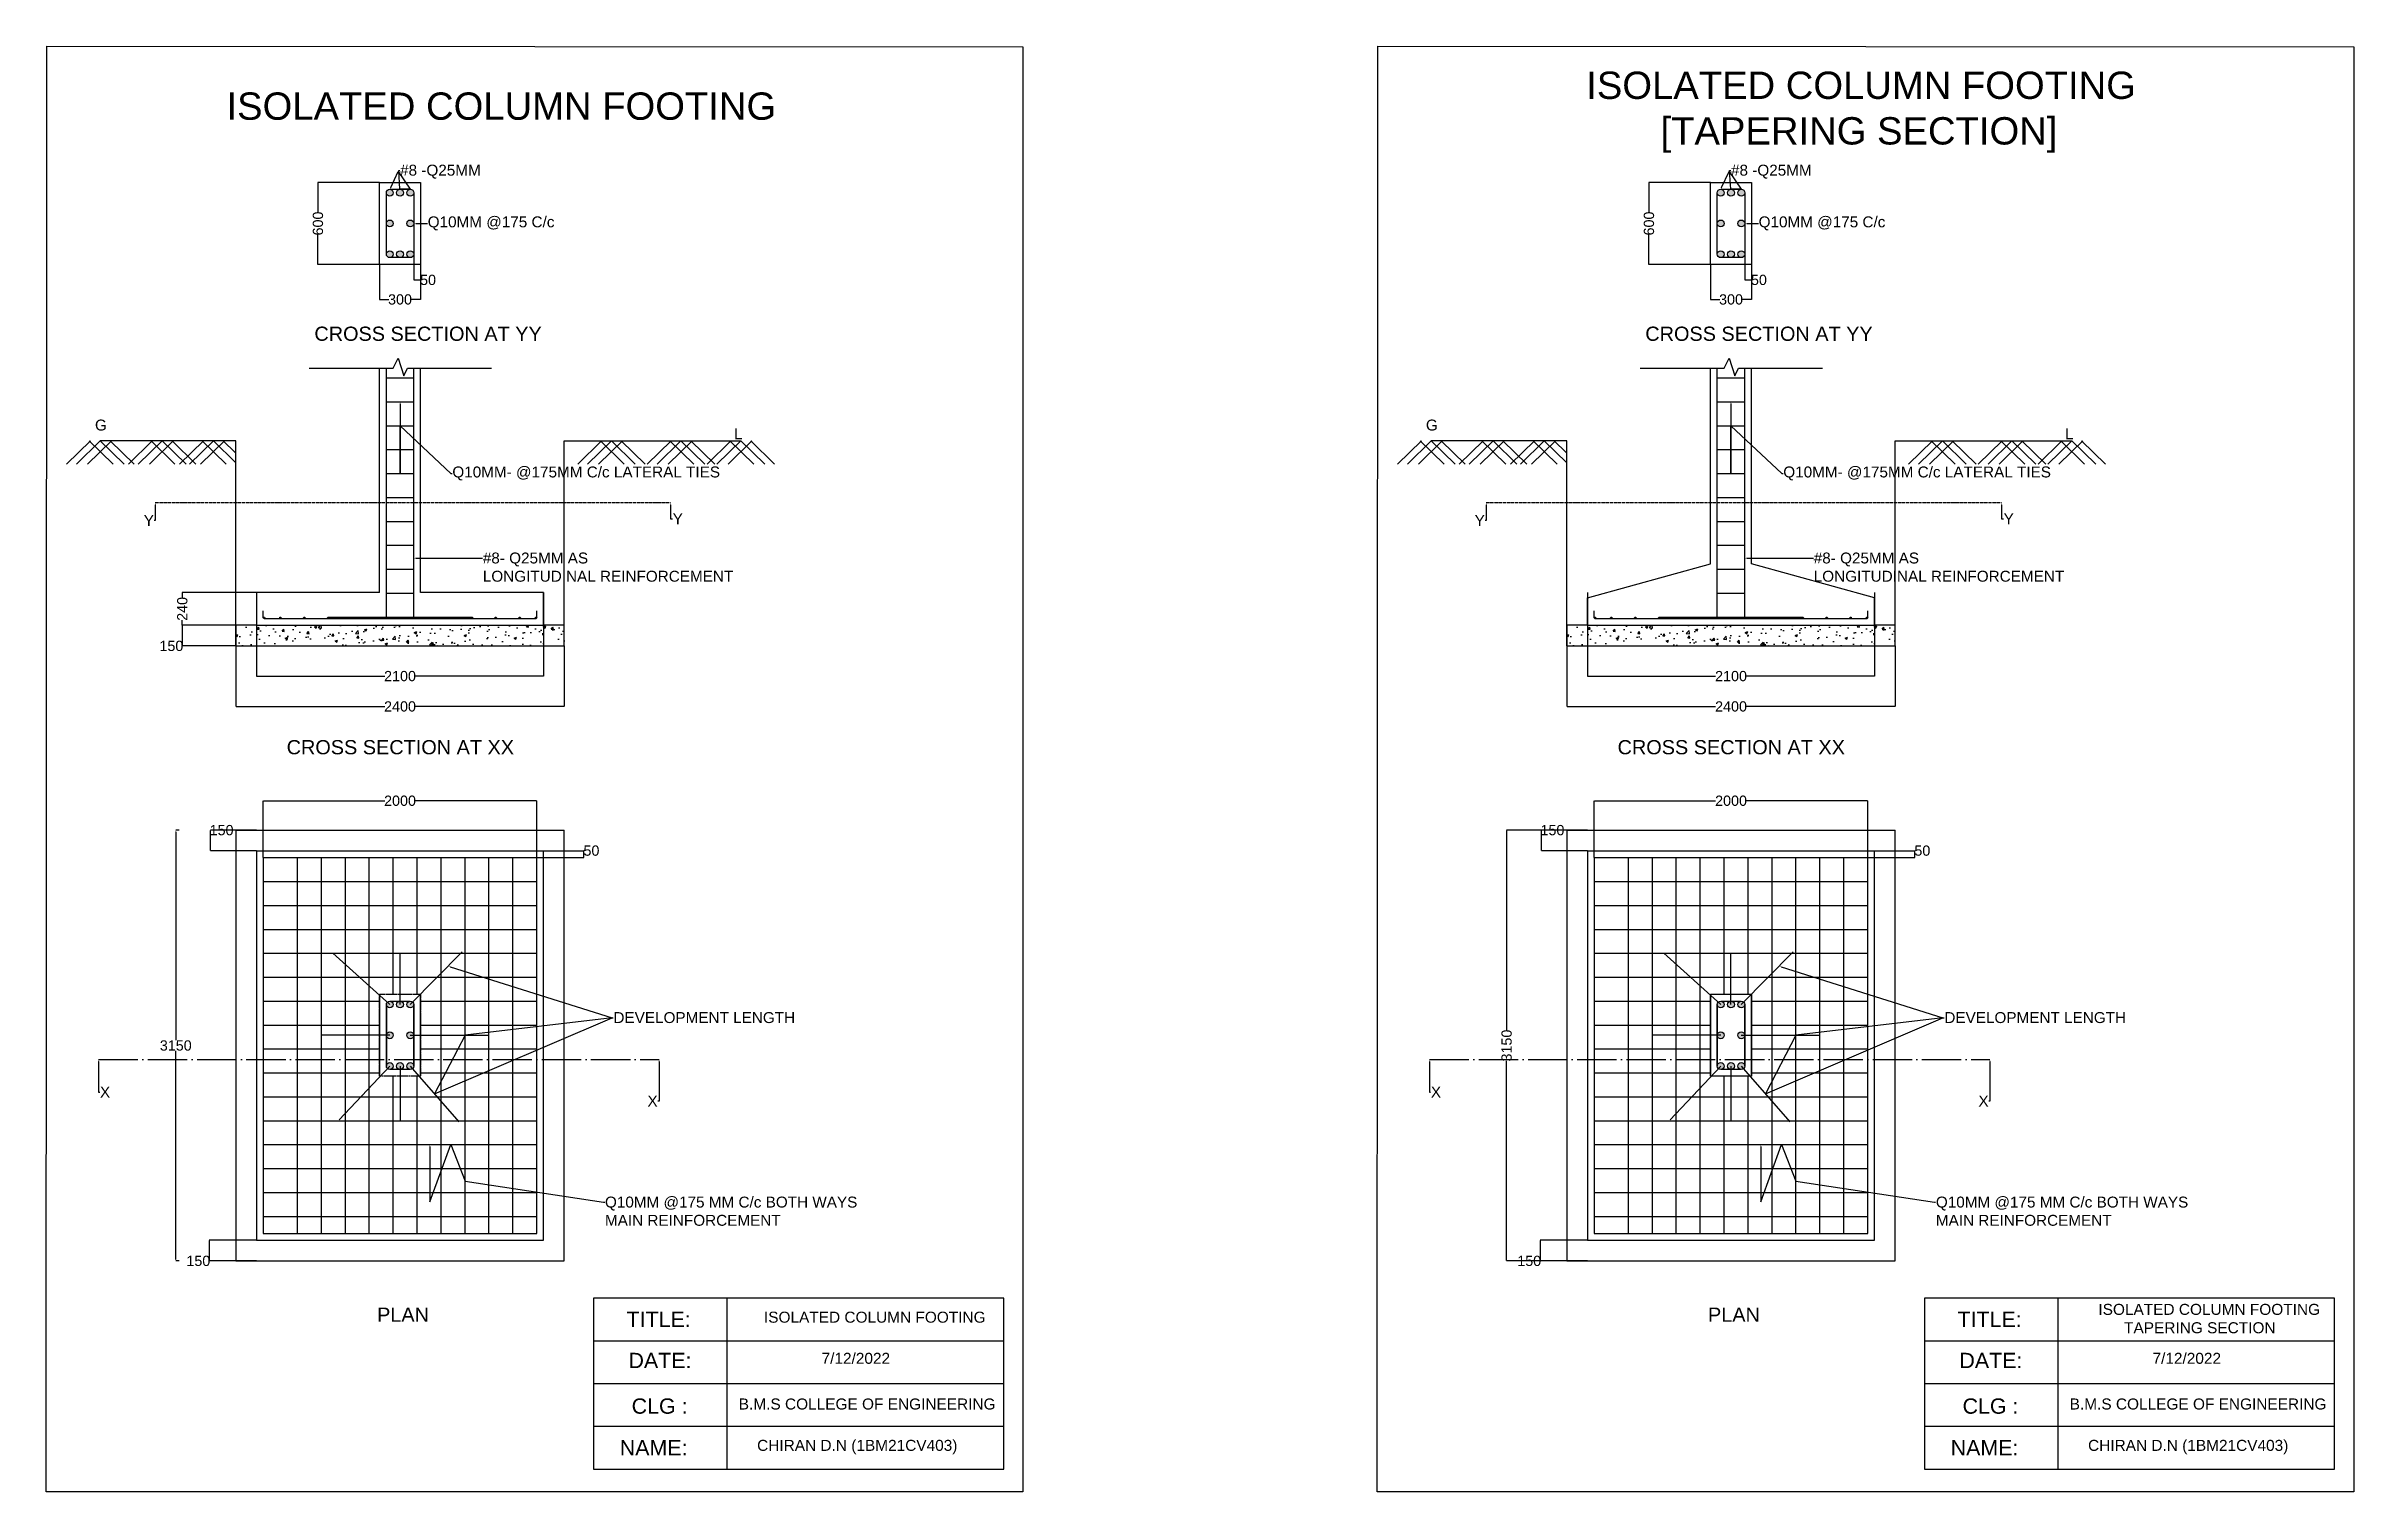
# Model space of a CAD drawing. Header units: inches. Extents: x 448145 to 618619, y -64863 to 148507.
# Drawn here: x 485329 to 502206, y 113106 to 123685 of the extents above; entities that cross this region are included whole.
import ezdxf
from ezdxf import colors
from ezdxf.entities.mleader import LeaderData, LeaderLine
from ezdxf.math import Vec2, Vec3

# ---------------------------------------------------------------- set-up
doc = ezdxf.new("R2010")
doc.units = ezdxf.units.IN
doc.header["$MEASUREMENT"] = 0
doc.linetypes.add('ACAD_ISO02W100', pattern=[15, 12, -3])
doc.linetypes.add('ACAD_ISO04W100', pattern=[30, 24, -3, 0, -3])
doc.styles.add('Annotative', font='Arial.ttf', dxfattribs={"height": 75})
doc.styles.get("Standard").update_dxf_attribs({"font": 'Arial.ttf', "height": 75})
doc.dimstyles.new('Annotative', dxfattribs={"dimscale": 0, "dimtxt": 75, "dimasz": 10, "dimexe": 0.18, "dimexo": 0.0625, "dimgap": 0.09, "dimtad": 0, "dimtih": 1, "dimtoh": 1, "dimdec": 0, "dimzin": 0, "dimdsep": 46, "dimtxsty": 'Annotative', "dimcen": 0.09, "dimadec": 0, "dimazin": 0, "dimtfac": 1, "dimtdec": 0, "dimtofl": 0, "dimtmove": 0, "dimatfit": 3, "dimfxl": 0, "dimtolj": 1, "dimtzin": 0, "dimarcsym": 0})
doc.dimstyles.get("Standard").update_dxf_attribs({"dimtxt": 25, "dimasz": 1, "dimexe": 0.18, "dimexo": 0.0625, "dimgap": 0, "dimtad": 0, "dimtoh": 1, "dimdec": 0, "dimzin": 0, "dimdsep": 46, "dimtxsty": 'Standard', "dimcen": 0.09, "dimadec": 0, "dimazin": 0, "dimtfac": 1, "dimtdec": 0, "dimtofl": 0, "dimtmove": 0, "dimatfit": 3, "dimfxl": 0, "dimtolj": 1, "dimtzin": 0, "dimarcsym": 0})
pattern_1 = [(50, (496234.55, 112684.26), (182.1847, -15.939), [19.05, -209.55]), (355, (496234.55, 112684.26), (-35.2434, 191.057), [15.24, -167.6406]), (100.4514, (496249.73, 112682.93), (146.9412, 175.1178), [16.19, -178.0902]), (46.1842, (496234.55, 112735.06), (271.079, -42.042), [28.575, -314.325]), (96.6356, (496257.14, 112731.56), (237.404, 247.426), [24.285, -267.136]), (351.184, (496234.55, 112735.06), (237.404, 247.426), [22.86, -251.46]), (21, (496259.95, 112722.36), (151.6144, -102.2652), [19.05, -209.55]), (326, (496259.95, 112722.36), (61.802, 184.188), [15.24, -167.64]), (71.4514, (496272.58, 112713.84), (213.4164, 81.9228), [16.19, -178.09]), (37.5, (496234.55, 112684.26), (3.0886, 84.55504), [0, -165.608, 0, -170.18, 0, -168.275]), (7.5, (496234.55, 112684.26), (66.8197, 100.1806), [0, -97.028, 0, -161.798, 0, -64.135]), (327.5, (496177.905, 112684.26), (135.5906, -5.72874), [0, -63.5, 0, -198.12, 0, -262.89]), (317.5, (496152.5, 112684.26), (148.1292, 25.4265), [0, -82.55, 0, -131.572, 0, -186.69])]

msp = doc.modelspace()

# ---------------------------------------------------------------- texts
at = {"ltscale": 12, "attachment_point": 1}
for s, width, gutter_width, insert, char_height in [('   ISOLATED COLUMN FOOTING      \\P          [TAPERING SECTION]', 6539.92222, 400, (496359.129, 123498.524), 200), ('ISOLATED COLUMN FOOTING', 4390.02696, 400, (486647.941, 123346.068), 200), ('CROSS SECTION AT YY', 2495.94085, 520, (487290.736, 121632.462), 104), ('CROSS SECTION AT YY', 2495.94085, 520, (497024.071, 121632.462), 104), ('G', 228.60707, 400, (485686.169, 120952.26), 80), ('L', 228.60707, 400, (490360.267, 120887.774), 80), ('G', 228.60707, 400, (495419.504, 120952.26), 80), ('L', 228.60707, 400, (500093.602, 120887.774), 80), ('CROSS SECTION AT XX', 2495.94085, 520, (487087.912, 118607.117), 104), ('CROSS SECTION AT XX', 2495.94085, 520, (496821.247, 118607.117), 104), ('PLAN ', 2495.94085, 520, (487749.189, 114454.605), 104), ('TITLE:', 897.78772, 560, (489573.94, 114424.689), 112), ('ISOLATED COLUMN FOOTING', 1881.16598, 403.2, (490578.563, 114424.689), 80.64), ('PLAN ', 2495.94085, 520, (497482.523, 114454.605), 104), ('TITLE:', 897.78772, 560, (499307.274, 114424.689), 112), ('ISOLATED COLUMN FOOTING\\P      TAPERING SECTION', 1881.16598, 403.2, (500337.606, 114481.857), 80.64), ('DATE:', 897.78772, 560, (489587.751, 114123.715), 112), ('7/12/2022', 1881.16598, 403.2, (490999.942, 114123.715), 80.64), ('DATE:', 897.78772, 560, (499321.086, 114123.715), 112), ('7/12/2022', 1881.16598, 403.2, (500733.277, 114123.715), 80.64), ('   CLG :', 897.78772, 560, (489480.521, 113790.008), 112), ('B.M.S COLLEGE OF ENGINEERING', 1881.16598, 403.2, (490394.431, 113789.439), 80.64), ('   CLG :', 897.78772, 560, (499213.856, 113790.008), 112), ('B.M.S COLLEGE OF ENGINEERING', 1881.16598, 403.2, (500127.765, 113789.439), 80.64), (' NAME:', 897.78772, 560, (489480.521, 113485.213), 112), ('CHIRAN D.N (1BM21CV403)', 1881.16598, 403.2, (490528.659, 113486.775), 80.64), (' NAME:', 897.78772, 560, (499213.856, 113485.213), 112), ('CHIRAN D.N (1BM21CV403)', 1881.16598, 403.2, (500261.993, 113486.775), 80.64)]:
    msp.add_mtext_dynamic_manual_height_columns(s, width=width, gutter_width=gutter_width, heights=[0], dxfattribs=dict(at, insert=insert, char_height=char_height))

# ---------------------------------------------------------------- blocks, each defined once
blk = doc.blocks.new('*D289')
at = {"color": 0, "lineweight": -2}
for p, q in [((487767, 122687), (487317, 122687)), ((487317, 122686), (487317, 122470)), ((487317, 122088), (487317, 122304)), ((487767, 122087), (487317, 122087))]:
    blk.add_line(p, q, dxfattribs=at)
at = {"color": 0}
for points in [[(487317, 122686), (487317, 122686), (487317, 122687)], [(487317, 122088), (487317, 122088), (487317, 122087)]]:
    blk.add_solid(points, dxfattribs=at)
at = {"layer": 'Defpoints', "color": 0}
for p in [(487767, 122687), (487317, 122087), (487767, 122087)]:
    blk.add_point(p, dxfattribs=at)
at = {"color": 0, "insert": (487317, 122387), "char_height": 75, "attachment_point": 5, "rotation": 90}
blk.add_mtext('\\A1;600', dxfattribs=at)
blk = doc.blocks.new('*D290')
at = {"color": 0, "lineweight": -2}
for p, q in [((487767, 122087), (487767, 121831)), ((488067, 122087), (488067, 121831)), ((487768, 121831), (487835, 121831)), ((488066, 121831), (488000, 121831))]:
    blk.add_line(p, q, dxfattribs=at)
at = {"color": 0}
for points in [[(487768, 121831), (487768, 121831), (487767, 121831)], [(488066, 121831), (488066, 121831), (488067, 121831)]]:
    blk.add_solid(points, dxfattribs=at)
at = {"layer": 'Defpoints', "color": 0}
for p in [(487767, 122087), (488067, 122087), (488067, 121831)]:
    blk.add_point(p, dxfattribs=at)
at = {"color": 0, "insert": (487917, 121831), "char_height": 75, "attachment_point": 5}
blk.add_mtext('\\A1;300', dxfattribs=at)
blk = doc.blocks.new('*D291')
at = {"color": 0, "lineweight": -2}
for p, q in [((488017, 122387), (488017, 121974)), ((488067, 122387), (488067, 121974)), ((488018, 121974), (488066, 121974)), ((488067, 121974), (488068, 121974))]:
    blk.add_line(p, q, dxfattribs=at)
at = {"color": 0}
for points in [[(488018, 121974), (488018, 121974), (488017, 121974)], [(488066, 121974), (488066, 121974), (488067, 121974)]]:
    blk.add_solid(points, dxfattribs=at)
at = {"layer": 'Defpoints', "color": 0}
for p in [(488017, 122387), (488067, 122387), (488067, 121974)]:
    blk.add_point(p, dxfattribs=at)
at = {"color": 0, "insert": (488122, 121974), "char_height": 75, "attachment_point": 5}
blk.add_mtext('\\A1;50', dxfattribs=at)
blk = doc.blocks.new('*D292')
at = {"color": 0, "lineweight": -2}
for p, q in [((486867, 119687), (486325, 119687)), ((486325, 119686), (486325, 119651)), ((486325, 119448), (486325, 119484)), ((486867, 119447), (486325, 119447))]:
    blk.add_line(p, q, dxfattribs=at)
at = {"color": 0}
for points in [[(486325, 119686), (486325, 119686), (486325, 119687)], [(486325, 119448), (486325, 119448), (486325, 119447)]]:
    blk.add_solid(points, dxfattribs=at)
at = {"layer": 'Defpoints', "color": 0}
for p in [(486325, 119687), (486867, 119687), (486867, 119447)]:
    blk.add_point(p, dxfattribs=at)
at = {"color": 0, "insert": (486325, 119567), "char_height": 75, "attachment_point": 5, "rotation": 90}
blk.add_mtext('\\A1;240', dxfattribs=at)
blk = doc.blocks.new('*D293')
at = {"color": 0, "lineweight": -2}
for p, q in [((486717, 119447), (486325, 119447)), ((486325, 119446), (486325, 119298)), ((486325, 119296), (486324, 119296)), ((486717, 119297), (486325, 119297)), ((486325, 119297), (486325, 119296))]:
    blk.add_line(p, q, dxfattribs=at)
at = {"color": 0}
for points in [[(486325, 119446), (486325, 119446), (486325, 119447)], [(486325, 119298), (486325, 119298), (486325, 119297)]]:
    blk.add_solid(points, dxfattribs=at)
at = {"layer": 'Defpoints', "color": 0}
for p in [(486717, 119447), (486325, 119297), (486717, 119297)]:
    blk.add_point(p, dxfattribs=at)
at = {"color": 0, "insert": (486245, 119296), "char_height": 75, "attachment_point": 5}
blk.add_mtext('\\A1;150', dxfattribs=at)
blk = doc.blocks.new('*D294')
at = {"color": 0, "lineweight": -2}
for p, q in [((486867, 119687), (486867, 119074)), ((488967, 119687), (488967, 119074)), ((486868, 119075), (487805, 119075)), ((488966, 119075), (488030, 119075))]:
    blk.add_line(p, q, dxfattribs=at)
at = {"color": 0}
for points in [[(486868, 119075), (486868, 119074), (486867, 119075)], [(488966, 119075), (488966, 119074), (488967, 119075)]]:
    blk.add_solid(points, dxfattribs=at)
at = {"layer": 'Defpoints', "color": 0}
for p in [(486867, 119687), (488967, 119687), (488967, 119075)]:
    blk.add_point(p, dxfattribs=at)
at = {"color": 0, "insert": (487917, 119075), "char_height": 75, "attachment_point": 5}
blk.add_mtext('\\A1;2100', dxfattribs=at)
blk = doc.blocks.new('*D295')
at = {"color": 0, "lineweight": -2}
for p, q in [((486717, 119297), (486717, 118853)), ((489117, 119297), (489117, 118853)), ((486718, 118853), (487805, 118853)), ((489116, 118853), (488030, 118853))]:
    blk.add_line(p, q, dxfattribs=at)
at = {"color": 0}
for points in [[(486718, 118854), (486718, 118853), (486717, 118853)], [(489116, 118854), (489116, 118853), (489117, 118853)]]:
    blk.add_solid(points, dxfattribs=at)
at = {"layer": 'Defpoints', "color": 0}
for p in [(486717, 119297), (489117, 119297), (489117, 118853)]:
    blk.add_point(p, dxfattribs=at)
at = {"color": 0, "insert": (487917, 118853), "char_height": 75, "attachment_point": 5}
blk.add_mtext('\\A1;2400', dxfattribs=at)
blk = doc.blocks.new('*D301')
at = {"color": 0, "lineweight": -2, "ltscale": 12}
for p, q in [((486302, 117947), (486277, 117947)), ((486277, 117937), (486277, 116411)), ((486277, 114807), (486277, 116334)), ((486302, 114797), (486277, 114797))]:
    blk.add_line(p, q, dxfattribs=at)
at = {"color": 0, "ltscale": 12}
for points in [[(486275, 117937), (486279, 117937), (486277, 117947)], [(486275, 114807), (486279, 114807), (486277, 114797)]]:
    blk.add_solid(points, dxfattribs=at)
at = {"layer": 'Defpoints', "color": 0, "ltscale": 12}
for p in [(486717, 117947), (486277, 114797), (486717, 114797)]:
    blk.add_point(p, dxfattribs=at)
at = {"color": 0, "ltscale": 12, "insert": (486277, 116372), "char_height": 75, "attachment_point": 5, "style": 'Annotative'}
blk.add_mtext('\\A1;3150', dxfattribs=at)
blk = doc.blocks.new('*D302')
at = {"color": 0, "lineweight": -2, "ltscale": 12}
for p, q in [((486531, 117947), (486531, 117948)), ((486531, 117948), (486532, 117948)), ((486867, 117947), (486531, 117947)), ((486531, 117798), (486531, 117946)), ((486867, 117797), (486531, 117797))]:
    blk.add_line(p, q, dxfattribs=at)
at = {"color": 0, "ltscale": 12}
for points in [[(486531, 117946), (486532, 117946), (486531, 117947)], [(486531, 117798), (486532, 117798), (486531, 117797)]]:
    blk.add_solid(points, dxfattribs=at)
at = {"layer": 'Defpoints', "color": 0, "ltscale": 12}
for p in [(486531, 117947), (486867, 117947), (486867, 117797)]:
    blk.add_point(p, dxfattribs=at)
at = {"color": 0, "ltscale": 12, "insert": (486612, 117948), "char_height": 75, "attachment_point": 5}
blk.add_mtext('\\A1;150', dxfattribs=at)
blk = doc.blocks.new('*D303')
at = {"color": 0, "lineweight": -2, "ltscale": 12}
for p, q in [((486867, 114947), (486522, 114947)), ((486522, 114946), (486522, 114798)), ((486522, 114796), (486521, 114796)), ((486867, 114797), (486522, 114797)), ((486522, 114797), (486522, 114796))]:
    blk.add_line(p, q, dxfattribs=at)
at = {"color": 0, "ltscale": 12}
for points in [[(486522, 114946), (486522, 114946), (486522, 114947)], [(486522, 114798), (486522, 114798), (486522, 114797)]]:
    blk.add_solid(points, dxfattribs=at)
at = {"layer": 'Defpoints', "color": 0, "ltscale": 12}
for p in [(486867, 114947), (486522, 114797), (486867, 114797)]:
    blk.add_point(p, dxfattribs=at)
at = {"color": 0, "ltscale": 12, "insert": (486442, 114796), "char_height": 75, "attachment_point": 5}
blk.add_mtext('\\A1;150', dxfattribs=at)
blk = doc.blocks.new('*D304')
at = {"color": 0, "lineweight": -2, "ltscale": 12}
for p, q in [((486917, 117747), (486917, 118163)), ((486918, 118163), (487805, 118163)), ((488916, 118163), (488030, 118163)), ((488917, 117747), (488917, 118163))]:
    blk.add_line(p, q, dxfattribs=at)
at = {"color": 0, "ltscale": 12}
for points in [[(486918, 118163), (486918, 118163), (486917, 118163)], [(488916, 118163), (488916, 118163), (488917, 118163)]]:
    blk.add_solid(points, dxfattribs=at)
at = {"layer": 'Defpoints', "color": 0, "ltscale": 12}
for p in [(488917, 118163), (486917, 117747), (488917, 117747)]:
    blk.add_point(p, dxfattribs=at)
at = {"color": 0, "ltscale": 12, "insert": (487917, 118163), "char_height": 75, "attachment_point": 5}
blk.add_mtext('\\A1;2000', dxfattribs=at)
blk = doc.blocks.new('*D305')
at = {"color": 0, "lineweight": -2, "ltscale": 12}
for p, q in [((488917, 117797), (489262, 117797)), ((488917, 117747), (489262, 117747)), ((489262, 117797), (489262, 117798)), ((489262, 117798), (489263, 117798)), ((489262, 117748), (489262, 117796))]:
    blk.add_line(p, q, dxfattribs=at)
at = {"color": 0, "ltscale": 12}
for points in [[(489262, 117796), (489262, 117796), (489262, 117797)], [(489262, 117748), (489262, 117748), (489262, 117747)]]:
    blk.add_solid(points, dxfattribs=at)
at = {"layer": 'Defpoints', "color": 0, "ltscale": 12}
for p in [(488917, 117797), (488917, 117747), (489262, 117797)]:
    blk.add_point(p, dxfattribs=at)
at = {"color": 0, "ltscale": 12, "insert": (489317, 117798), "char_height": 75, "attachment_point": 5}
blk.add_mtext('\\A1;50', dxfattribs=at)
blk = doc.blocks.new('*D306')
at = {"color": 0, "lineweight": -2}
for p, q in [((497501, 122687), (497050, 122687)), ((497051, 122686), (497051, 122470)), ((497051, 122088), (497051, 122304)), ((497501, 122087), (497050, 122087))]:
    blk.add_line(p, q, dxfattribs=at)
at = {"color": 0}
for points in [[(497050, 122686), (497051, 122686), (497051, 122687)], [(497050, 122088), (497051, 122088), (497051, 122087)]]:
    blk.add_solid(points, dxfattribs=at)
at = {"layer": 'Defpoints', "color": 0}
for p in [(497501, 122687), (497051, 122087), (497501, 122087)]:
    blk.add_point(p, dxfattribs=at)
at = {"color": 0, "insert": (497051, 122387), "char_height": 75, "attachment_point": 5, "rotation": 90}
blk.add_mtext('\\A1;600', dxfattribs=at)
blk = doc.blocks.new('*D307')
at = {"color": 0, "lineweight": -2}
for p, q in [((497501, 122087), (497501, 121831)), ((497801, 122087), (497801, 121831)), ((497502, 121831), (497568, 121831)), ((497800, 121831), (497733, 121831))]:
    blk.add_line(p, q, dxfattribs=at)
at = {"color": 0}
for points in [[(497502, 121831), (497502, 121831), (497501, 121831)], [(497800, 121831), (497800, 121831), (497801, 121831)]]:
    blk.add_solid(points, dxfattribs=at)
at = {"layer": 'Defpoints', "color": 0}
for p in [(497501, 122087), (497801, 122087), (497801, 121831)]:
    blk.add_point(p, dxfattribs=at)
at = {"color": 0, "insert": (497651, 121831), "char_height": 75, "attachment_point": 5}
blk.add_mtext('\\A1;300', dxfattribs=at)
blk = doc.blocks.new('*D308')
at = {"color": 0, "lineweight": -2}
for p, q in [((497751, 122387), (497751, 121974)), ((497801, 122387), (497801, 121974)), ((497752, 121974), (497800, 121974)), ((497801, 121974), (497802, 121974))]:
    blk.add_line(p, q, dxfattribs=at)
at = {"color": 0}
for points in [[(497752, 121974), (497752, 121974), (497751, 121974)], [(497800, 121974), (497800, 121974), (497801, 121974)]]:
    blk.add_solid(points, dxfattribs=at)
at = {"layer": 'Defpoints', "color": 0}
for p in [(497751, 122387), (497801, 122387), (497801, 121974)]:
    blk.add_point(p, dxfattribs=at)
at = {"color": 0, "insert": (497855, 121974), "char_height": 75, "attachment_point": 5}
blk.add_mtext('\\A1;50', dxfattribs=at)
blk = doc.blocks.new('*D277')
at = {"color": 0, "lineweight": -2}
for p, q in [((496601, 119687), (496601, 119074)), ((498701, 119687), (498701, 119074)), ((496602, 119075), (497538, 119075)), ((498700, 119075), (497763, 119075))]:
    blk.add_line(p, q, dxfattribs=at)
at = {"color": 0}
for points in [[(496602, 119075), (496602, 119074), (496601, 119075)], [(498700, 119075), (498700, 119074), (498701, 119075)]]:
    blk.add_solid(points, dxfattribs=at)
at = {"layer": 'Defpoints', "color": 0}
for p in [(496601, 119687), (498701, 119687), (498701, 119075)]:
    blk.add_point(p, dxfattribs=at)
at = {"color": 0, "insert": (497651, 119075), "char_height": 75, "attachment_point": 5}
blk.add_mtext('\\A1;2100', dxfattribs=at)
blk = doc.blocks.new('*D309')
at = {"color": 0, "lineweight": -2}
for p, q in [((496451, 119297), (496451, 118853)), ((498851, 119297), (498851, 118853)), ((496452, 118853), (497538, 118853)), ((498850, 118853), (497763, 118853))]:
    blk.add_line(p, q, dxfattribs=at)
at = {"color": 0}
for points in [[(496452, 118854), (496452, 118853), (496451, 118853)], [(498850, 118854), (498850, 118853), (498851, 118853)]]:
    blk.add_solid(points, dxfattribs=at)
at = {"layer": 'Defpoints', "color": 0}
for p in [(496451, 119297), (498851, 119297), (498851, 118853)]:
    blk.add_point(p, dxfattribs=at)
at = {"color": 0, "insert": (497651, 118853), "char_height": 75, "attachment_point": 5}
blk.add_mtext('\\A1;2400', dxfattribs=at)
blk = doc.blocks.new('*D296')
at = {"color": 0, "lineweight": -2, "ltscale": 12}
for p, q in [((496451, 117947), (496010, 117947)), ((496010, 117946), (496010, 116484)), ((496010, 114798), (496010, 116260)), ((496451, 114797), (496010, 114797))]:
    blk.add_line(p, q, dxfattribs=at)
at = {"color": 0, "ltscale": 12}
for points in [[(496010, 117946), (496011, 117946), (496010, 117947)], [(496010, 114798), (496011, 114798), (496010, 114797)]]:
    blk.add_solid(points, dxfattribs=at)
at = {"layer": 'Defpoints', "color": 0, "ltscale": 12}
for p in [(496451, 117947), (496010, 114797), (496451, 114797)]:
    blk.add_point(p, dxfattribs=at)
at = {"color": 0, "ltscale": 12, "insert": (496010, 116372), "char_height": 75, "attachment_point": 5, "rotation": 90}
blk.add_mtext('\\A1;3150', dxfattribs=at)
blk = doc.blocks.new('*D297')
at = {"color": 0, "lineweight": -2, "ltscale": 12}
for p, q in [((496265, 117947), (496265, 117948)), ((496265, 117948), (496266, 117948)), ((496601, 117947), (496265, 117947)), ((496265, 117798), (496265, 117946)), ((496601, 117797), (496265, 117797))]:
    blk.add_line(p, q, dxfattribs=at)
at = {"color": 0, "ltscale": 12}
for points in [[(496265, 117946), (496265, 117946), (496265, 117947)], [(496265, 117798), (496265, 117798), (496265, 117797)]]:
    blk.add_solid(points, dxfattribs=at)
at = {"layer": 'Defpoints', "color": 0, "ltscale": 12}
for p in [(496265, 117947), (496601, 117947), (496601, 117797)]:
    blk.add_point(p, dxfattribs=at)
at = {"color": 0, "ltscale": 12, "insert": (496345, 117948), "char_height": 75, "attachment_point": 5}
blk.add_mtext('\\A1;150', dxfattribs=at)
blk = doc.blocks.new('*D298')
at = {"color": 0, "lineweight": -2, "ltscale": 12}
for p, q in [((496601, 114947), (496255, 114947)), ((496255, 114946), (496255, 114798)), ((496255, 114796), (496254, 114796)), ((496601, 114797), (496255, 114797)), ((496255, 114797), (496255, 114796))]:
    blk.add_line(p, q, dxfattribs=at)
at = {"color": 0, "ltscale": 12}
for points in [[(496255, 114946), (496255, 114946), (496255, 114947)], [(496255, 114798), (496255, 114798), (496255, 114797)]]:
    blk.add_solid(points, dxfattribs=at)
at = {"layer": 'Defpoints', "color": 0, "ltscale": 12}
for p in [(496601, 114947), (496255, 114797), (496601, 114797)]:
    blk.add_point(p, dxfattribs=at)
at = {"color": 0, "ltscale": 12, "insert": (496175, 114796), "char_height": 75, "attachment_point": 5}
blk.add_mtext('\\A1;150', dxfattribs=at)
blk = doc.blocks.new('*D299')
at = {"color": 0, "lineweight": -2, "ltscale": 12}
for p, q in [((496651, 117747), (496651, 118163)), ((496652, 118163), (497538, 118163)), ((498650, 118163), (497763, 118163)), ((498651, 117747), (498651, 118163))]:
    blk.add_line(p, q, dxfattribs=at)
at = {"color": 0, "ltscale": 12}
for points in [[(496652, 118163), (496652, 118163), (496651, 118163)], [(498650, 118163), (498650, 118163), (498651, 118163)]]:
    blk.add_solid(points, dxfattribs=at)
at = {"layer": 'Defpoints', "color": 0, "ltscale": 12}
for p in [(498651, 118163), (496651, 117747), (498651, 117747)]:
    blk.add_point(p, dxfattribs=at)
at = {"color": 0, "ltscale": 12, "insert": (497651, 118163), "char_height": 75, "attachment_point": 5}
blk.add_mtext('\\A1;2000', dxfattribs=at)
blk = doc.blocks.new('*D300')
at = {"color": 0, "lineweight": -2, "ltscale": 12}
for p, q in [((498651, 117797), (498996, 117797)), ((498651, 117747), (498996, 117747)), ((498995, 117797), (498995, 117798)), ((498995, 117798), (498996, 117798)), ((498995, 117748), (498995, 117796))]:
    blk.add_line(p, q, dxfattribs=at)
at = {"color": 0, "ltscale": 12}
for points in [[(498995, 117796), (498996, 117796), (498995, 117797)], [(498995, 117748), (498996, 117748), (498995, 117747)]]:
    blk.add_solid(points, dxfattribs=at)
at = {"layer": 'Defpoints', "color": 0, "ltscale": 12}
for p in [(498651, 117797), (498651, 117747), (498995, 117797)]:
    blk.add_point(p, dxfattribs=at)
at = {"color": 0, "ltscale": 12, "insert": (499050, 117798), "char_height": 75, "attachment_point": 5}
blk.add_mtext('\\A1;50', dxfattribs=at)

# ---------------------------------------------------------------- dimensions: what is measured, and where the dimension line sits
for base, p1, p2, picture, middle in [((487317.21, 122087.237), (487767.344, 122687.237), (487767.344, 122087.237), '*D289', (487317.21, 122387.237)), ((497050.545, 122087.237), (497500.679, 122687.237), (497500.679, 122087.237), '*D306', (497050.545, 122387.237)), ((486325.144, 119687.237), (486867.344, 119447.237), (486867.344, 119687.237), '*D292', (486325.144, 119567.237)), ((486325.144, 119297.237), (486717.344, 119447.237), (486717.344, 119297.237), '*D293', (486244.949, 119296.237))]:
    dim = msp.add_linear_dim(base=base, p1=p1, p2=p2, angle=90, dimstyle='Standard')
    dim.commit()
    dim.dimension.update_dxf_attribs({"geometry": picture, "text_midpoint": middle})
for base, p1, p2, picture, middle in [((488067.344, 121973.727), (488017.344, 122387.237), (488067.344, 122387.237), '*D291', (488121.934, 121973.727)), ((497800.679, 121973.727), (497750.679, 122387.237), (497800.679, 122387.237), '*D308', (497855.269, 121973.727)), ((488067.344, 121830.765), (487767.344, 122087.237), (488067.344, 122087.237), '*D290', (487917.344, 121830.765)), ((497800.679, 121830.765), (497500.679, 122087.237), (497800.679, 122087.237), '*D307', (497650.679, 121830.765)), ((488967.344, 119074.508), (486867.344, 119687.237), (488967.344, 119687.237), '*D294', (487917.344, 119074.508)), ((498700.679, 119074.508), (496600.679, 119687.237), (498700.679, 119687.237), '*D277', (497650.679, 119074.508)), ((489117.344, 118853.491), (486717.344, 119297.237), (489117.344, 119297.237), '*D295', (487917.344, 118853.491)), ((498850.679, 118853.491), (496450.679, 119297.237), (498850.679, 119297.237), '*D309', (497650.679, 118853.491))]:
    dim = msp.add_linear_dim(base=base, p1=p1, p2=p2, dimstyle='Standard')
    dim.commit()
    dim.dimension.update_dxf_attribs({"geometry": picture, "text_midpoint": middle})
at = {"ltscale": 12}
for base, p1, p2, picture, middle in [((488917.344, 118162.86), (486917.344, 117747.237), (488917.344, 117747.237), '*D304', (487917.344, 118162.86)), ((498650.679, 118162.86), (496650.679, 117747.237), (498650.679, 117747.237), '*D299', (497650.679, 118162.86))]:
    dim = msp.add_linear_dim(base=base, p1=p1, p2=p2, dimstyle='Standard', dxfattribs=at)
    dim.commit()
    dim.dimension.update_dxf_attribs({"geometry": picture, "text_midpoint": middle})
for base, p1, p2, dimstyle, picture, middle in [((486531.439, 117947.237), (486867.344, 117797.237), (486867.344, 117947.237), 'Standard', '*D302', (486611.634, 117948.237)), ((496264.774, 117947.237), (496600.679, 117797.237), (496600.679, 117947.237), 'Standard', '*D297', (496344.969, 117948.237)), ((486277.137, 114797.237), (486717.344, 117947.237), (486717.344, 114797.237), 'Annotative', '*D301', (486277.137, 116372.237)), ((489262.154, 117797.237), (488917.344, 117747.237), (488917.344, 117797.237), 'Standard', '*D305', (489316.744, 117798.237)), ((496010.471, 114797.237), (496450.679, 117947.237), (496450.679, 114797.237), 'Standard', '*D296', (496010.471, 116372.237)), ((498995.489, 117797.237), (498650.679, 117747.237), (498650.679, 117797.237), 'Standard', '*D300', (499050.078, 117798.237)), ((486521.807, 114797.237), (486867.344, 114947.237), (486867.344, 114797.237), 'Standard', '*D303', (486441.611, 114796.237)), ((496255.141, 114797.237), (496600.679, 114947.237), (496600.679, 114797.237), 'Standard', '*D298', (496174.946, 114796.237))]:
    dim = msp.add_linear_dim(base=base, p1=p1, p2=p2, angle=90, dimstyle=dimstyle, dxfattribs=at)
    dim.commit()
    dim.dimension.update_dxf_attribs({"geometry": picture, "text_midpoint": middle})

# ---------------------------------------------------------------- hatches: boundary and pattern name
h = msp.add_hatch(color=256)
h.dxf.hatch_style = 1
h.paths.add_polyline_path([(487867.344, 122612.237, 1), (487817.344, 122612.237, 1)])
h.paths.add_polyline_path([(487942.344, 122612.237, 1), (487892.344, 122612.237, 1)])
h.paths.add_polyline_path([(488017.344, 122612.237, 1), (487967.344, 122612.237, 1)])
h.paths.add_polyline_path([(488017.344, 122387.237, 1), (487967.344, 122387.237, 1)])
h.paths.add_polyline_path([(487817.344, 122387.237, 1), (487867.344, 122387.237, 1)])
h.paths.add_polyline_path([(487817.344, 122162.237, 1), (487867.344, 122162.237, 1)])
h.paths.add_polyline_path([(487892.344, 122162.237, 1), (487942.344, 122162.237, 1)])
h.paths.add_polyline_path([(488017.344, 122162.237, 1), (487967.344, 122162.237, 1)])
h = msp.add_hatch(color=256)
h.dxf.hatch_style = 1
h.paths.add_polyline_path([(497550.679, 122612.237, 1), (497600.679, 122612.237, 1)])
h.paths.add_polyline_path([(497675.679, 122612.237, 1), (497625.679, 122612.237, 1)])
h.paths.add_polyline_path([(497750.679, 122612.237, 1), (497700.679, 122612.237, 1)])
h.paths.add_polyline_path([(497750.679, 122387.237, 1), (497700.679, 122387.237, 1)])
h.paths.add_polyline_path([(497600.679, 122387.237, 1), (497550.679, 122387.237, 1)])
h.paths.add_polyline_path([(497550.679, 122162.237, 1), (497600.679, 122162.237, 1)])
h.paths.add_polyline_path([(497675.679, 122162.237, 1), (497625.679, 122162.237, 1)])
h.paths.add_polyline_path([(497750.679, 122162.237, 1), (497700.679, 122162.237, 1)])
h = msp.add_hatch(color=256)
h.dxf.hatch_style = 1
h.paths.add_polyline_path([(497600.679, 122612.237, 1), (497550.679, 122612.237, 1)])
h.paths.add_polyline_path([(497675.679, 122612.237, 1), (497625.679, 122612.237, 1)])
h.paths.add_polyline_path([(497750.679, 122612.237, 1), (497700.679, 122612.237, 1)])
h.paths.add_polyline_path([(497750.679, 122387.237, 1), (497700.679, 122387.237, 1)])
h.paths.add_polyline_path([(497550.679, 122387.237, 1), (497600.679, 122387.237, 1)])
h.paths.add_polyline_path([(497550.679, 122162.237, 1), (497600.679, 122162.237, 1)])
h.paths.add_polyline_path([(497625.679, 122162.237, 1), (497675.679, 122162.237, 1)])
h.paths.add_polyline_path([(497750.679, 122162.237, 1), (497700.679, 122162.237, 1)])
h = msp.add_hatch()
h.set_pattern_fill('AR-CONC', color=256)
h.set_pattern_definition([(50, (486501.21, 112684.26), (182.1847, -15.939), [19.05, -209.55]), (355, (486501.21, 112684.26), (-35.2434, 191.057), [15.24, -167.6406]), (100.4514, (486516.4, 112682.93), (146.9412, 175.1178), [16.19, -178.0902]), (46.1842, (486501.21, 112735.06), (271.079, -42.042), [28.575, -314.325]), (96.6356, (486523.8, 112731.56), (237.404, 247.426), [24.285, -267.136]), (351.184, (486501.2, 112735.06), (237.404, 247.426), [22.86, -251.46]), (21, (486526.61, 112722.36), (151.6144, -102.2652), [19.05, -209.55]), (326, (486526.61, 112722.36), (61.802, 184.188), [15.24, -167.64]), (71.4514, (486539.25, 112713.84), (213.4164, 81.9228), [16.19, -178.09]), (37.5, (486501.21, 112684.26), (3.0886, 84.55504), [0, -165.608, 0, -170.18, 0, -168.275]), (7.5, (486501.21, 112684.26), (66.8197, 100.1806), [0, -97.028, 0, -161.798, 0, -64.135]), (327.5, (486444.57, 112684.26), (135.5906, -5.72874), [0, -63.5, 0, -198.12, 0, -262.89]), (317.5, (486419.17, 112684.26), (148.1292, 25.4265), [0, -82.55, 0, -131.572, 0, -186.69])])
h.paths.add_polyline_path([(489117.344, 119447.237), (488967.344, 119447.237), (486867.344, 119447.237), (486717.344, 119447.237), (486717.344, 119297.237), (489117.344, 119297.237)])
h = msp.add_hatch()
h.set_pattern_fill('AR-CONC', color=256)
h.set_pattern_definition(pattern_1)
h.paths.add_polyline_path([(496600.679, 119447.237), (496450.679, 119447.237), (496450.679, 119297.237), (498850.679, 119297.237), (498850.679, 119447.237), (498700.679, 119447.237)])
h = msp.add_hatch()
h.set_pattern_fill('AR-CONC', color=256)
h.set_pattern_definition(pattern_1)
h.paths.add_polyline_path([(498850.679, 119447.237), (498700.679, 119447.237), (496600.679, 119447.237), (496450.679, 119447.237), (496450.679, 119297.237), (498850.679, 119297.237)])
h = msp.add_hatch(color=256)
h.dxf.hatch_style = 1
h.paths.add_polyline_path([(487867.344, 116672.237, 1), (487817.344, 116672.237, 1)])
h.paths.add_polyline_path([(487942.344, 116672.237, 1), (487892.344, 116672.237, 1)])
h.paths.add_polyline_path([(488017.344, 116672.237, 1), (487967.344, 116672.237, 1)])
h.paths.add_polyline_path([(488017.344, 116447.237, 1), (487967.344, 116447.237, 1)])
h.paths.add_polyline_path([(487817.344, 116447.237, 1), (487867.344, 116447.237, 1)])
h.paths.add_polyline_path([(487817.344, 116222.237, 1), (487867.344, 116222.237, 1)])
h.paths.add_polyline_path([(487892.344, 116222.237, 1), (487942.344, 116222.237, 1)])
h.paths.add_polyline_path([(488017.344, 116222.237, 1), (487967.344, 116222.237, 1)])
h = msp.add_hatch(color=256)
h.dxf.hatch_style = 1
h.paths.add_polyline_path([(497550.679, 116672.237, 1), (497600.679, 116672.237, 1)])
h.paths.add_polyline_path([(497675.679, 116672.237, 1), (497625.679, 116672.237, 1)])
h.paths.add_polyline_path([(497750.679, 116672.237, 1), (497700.679, 116672.237, 1)])
h.paths.add_polyline_path([(497750.679, 116447.237, 1), (497700.679, 116447.237, 1)])
h.paths.add_polyline_path([(497600.679, 116447.237, 1), (497550.679, 116447.237, 1)])
h.paths.add_polyline_path([(497550.679, 116222.237, 1), (497600.679, 116222.237, 1)])
h.paths.add_polyline_path([(497675.679, 116222.237, 1), (497625.679, 116222.237, 1)])
h.paths.add_polyline_path([(497750.679, 116222.237, 1), (497700.679, 116222.237, 1)])
h = msp.add_hatch(color=256)
h.dxf.hatch_style = 1
h.paths.add_polyline_path([(497600.679, 116672.237, 1), (497550.679, 116672.237, 1)])
h.paths.add_polyline_path([(497675.679, 116672.237, 1), (497625.679, 116672.237, 1)])
h.paths.add_polyline_path([(497750.679, 116672.237, 1), (497700.679, 116672.237, 1)])
h.paths.add_polyline_path([(497750.679, 116447.237, 1), (497700.679, 116447.237, 1)])
h.paths.add_polyline_path([(497550.679, 116447.237, 1), (497600.679, 116447.237, 1)])
h.paths.add_polyline_path([(497550.679, 116222.237, 1), (497600.679, 116222.237, 1)])
h.paths.add_polyline_path([(497625.679, 116222.237, 1), (497675.679, 116222.237, 1)])
h.paths.add_polyline_path([(497750.679, 116222.237, 1), (497700.679, 116222.237, 1)])

# ---------------------------------------------------------------- linework, layer by layer
at = {"ltscale": 12}
for p, q in [((485334.679, 122987.579), (485335.072, 123684.927)), ((485335.072, 123684.927), (492472.371, 123680.918)), ((492472.371, 123680.918), (492472.371, 122987.579)), ((495068.014, 122987.579), (495068.407, 123684.927)), ((495068.407, 123684.927), (502205.706, 123680.918)), ((502205.706, 123680.918), (502205.706, 122987.579)), ((485329.111, 113107.498), (485334.679, 122987.579)), ((492472.371, 122987.579), (492472.371, 113107.444)), ((495062.255, 113106.189), (495068.014, 122987.579)), ((502205.706, 122987.579), (502205.706, 113106.189)), ((485478.565, 120626.394), (485653.034, 120797.237)), ((485550.849, 120626.394), (485725.318, 120797.237)), ((485631.756, 120626.394), (485806.226, 120797.237)), ((485819.2, 120626.57), (485644.411, 120797.085)), ((485900.108, 120626.721), (485725.318, 120797.237)), ((485972.391, 120626.857), (485797.602, 120797.372)), ((485930.499, 120626.394), (486104.969, 120797.237)), ((486002.783, 120626.394), (486177.252, 120797.237)), ((486083.69, 120626.394), (486258.16, 120797.237)), ((486271.135, 120626.57), (486096.345, 120797.085)), ((486352.042, 120626.721), (486177.252, 120797.237)), ((486424.325, 120626.857), (486249.536, 120797.372)), ((486305.217, 120626.394), (486479.687, 120797.237)), ((486377.501, 120626.394), (486551.971, 120797.237)), ((486458.409, 120626.394), (486632.878, 120797.237)), ((486645.853, 120626.57), (486471.063, 120797.085)), ((486717.344, 120635.907), (486551.971, 120797.237)), ((486711.649, 120712.115), (486624.254, 120797.372)), ((489216.263, 120626.394), (489390.733, 120797.237)), ((489288.547, 120626.394), (489463.017, 120797.237)), ((489369.454, 120626.394), (489543.924, 120797.237)), ((489556.899, 120626.57), (489382.109, 120797.085)), ((489637.806, 120626.721), (489463.017, 120797.237)), ((489710.09, 120626.857), (489535.3, 120797.372)), ((489724.954, 120626.394), (489899.424, 120797.237)), ((489797.238, 120626.394), (489971.707, 120797.237)), ((489878.145, 120626.394), (490052.615, 120797.237)), ((490065.59, 120626.57), (489890.8, 120797.085)), ((490146.497, 120626.721), (489971.707, 120797.237)), ((490218.781, 120626.857), (490043.991, 120797.372)), ((490162.788, 120626.394), (490337.258, 120797.237)), ((490235.072, 120626.394), (490409.542, 120797.237)), ((490315.979, 120626.394), (490490.449, 120797.237)), ((490503.424, 120626.57), (490328.634, 120797.085)), ((490584.331, 120626.721), (490409.542, 120797.237)), ((490656.615, 120626.857), (490481.825, 120797.372)), ((495211.899, 120626.394), (495386.369, 120797.237)), ((495284.183, 120626.394), (495458.653, 120797.237)), ((495365.091, 120626.394), (495539.56, 120797.237)), ((495552.535, 120626.57), (495377.745, 120797.085)), ((495633.442, 120626.721), (495458.653, 120797.237)), ((495705.726, 120626.857), (495530.936, 120797.372)), ((495663.834, 120626.394), (495838.303, 120797.237)), ((495736.117, 120626.394), (495910.587, 120797.237)), ((495817.025, 120626.394), (495991.494, 120797.237)), ((496004.469, 120626.57), (495829.68, 120797.085)), ((496085.376, 120626.721), (495910.587, 120797.237)), ((496157.66, 120626.857), (495982.871, 120797.372)), ((496038.552, 120626.394), (496213.022, 120797.237)), ((496110.836, 120626.394), (496285.305, 120797.237)), ((496191.743, 120626.394), (496366.213, 120797.237)), ((496379.188, 120626.57), (496204.398, 120797.085)), ((496450.679, 120635.907), (496285.305, 120797.237)), ((496444.984, 120712.115), (496357.589, 120797.372)), ((498949.598, 120626.394), (499124.067, 120797.237)), ((499021.882, 120626.394), (499196.351, 120797.237)), ((499102.789, 120626.394), (499277.259, 120797.237)), ((499290.233, 120626.57), (499115.444, 120797.085)), ((499371.141, 120626.721), (499196.351, 120797.237)), ((499443.424, 120626.857), (499268.635, 120797.372)), ((499458.289, 120626.394), (499632.758, 120797.237)), ((499530.572, 120626.394), (499705.042, 120797.237)), ((499611.48, 120626.394), (499785.949, 120797.237)), ((499798.924, 120626.57), (499624.135, 120797.085)), ((499879.832, 120626.721), (499705.042, 120797.237)), ((499952.115, 120626.857), (499777.326, 120797.372)), ((499896.123, 120626.394), (500070.592, 120797.237)), ((499968.407, 120626.394), (500142.876, 120797.237)), ((500049.314, 120626.394), (500223.784, 120797.237)), ((500236.758, 120626.57), (500061.969, 120797.085)), ((500317.666, 120626.721), (500142.876, 120797.237)), ((500389.949, 120626.857), (500215.16, 120797.372)), ((486917.344, 117747.237), (486917.344, 114997.237)), ((496650.679, 117747.237), (496650.679, 114997.237)), ((487842.344, 116672.237), (487424.997, 117047.237)), ((487917.344, 116672.237), (487917.344, 117047.237)), ((487992.344, 116672.237), (488371.579, 117056.66)), ((497575.679, 116672.237), (497158.332, 117047.237)), ((497650.679, 116672.237), (497650.679, 117047.237)), ((497725.679, 116672.237), (498104.913, 117056.66)), ((487842.344, 116447.237), (487342.344, 116447.237)), ((487992.344, 116447.237), (488567.344, 116447.237)), ((497575.679, 116447.237), (497075.679, 116447.237)), ((497725.679, 116447.237), (498300.679, 116447.237)), ((487842.344, 116222.237), (487472.013, 115829.23)), ((487917.344, 116222.237), (487917.344, 115822.237)), ((487992.344, 116222.237), (488346.538, 115814.625)), ((497575.679, 116222.237), (497205.348, 115829.23)), ((497650.679, 116222.237), (497650.679, 115822.237)), ((497725.679, 116222.237), (498079.873, 115814.625)), ((492331.93, 114523.37), (489331.93, 114523.37)), ((489331.93, 114523.37), (489331.93, 113273.37)), ((490307.456, 114523.37), (490307.456, 113273.37)), ((492331.93, 113273.37), (492331.93, 114523.37)), ((492331.93, 114523.37), (492331.93, 114523.37)), ((502065.265, 114523.37), (499065.265, 114523.37)), ((499065.265, 114523.37), (499065.265, 113273.37)), ((500040.791, 114523.37), (500040.791, 113273.37)), ((502065.265, 113273.37), (502065.265, 114523.37)), ((502065.265, 114523.37), (502065.265, 114523.37)), ((489331.93, 114210.87), (492331.93, 114210.87)), ((499065.265, 114210.87), (502065.265, 114210.87)), ((489331.93, 113898.37), (492331.93, 113898.37)), ((499065.265, 113898.37), (502065.265, 113898.37)), ((489331.93, 113585.87), (492331.93, 113585.87)), ((499065.265, 113585.87), (502065.265, 113585.87)), ((489331.93, 113273.37), (492331.93, 113273.37)), ((499065.265, 113273.37), (502065.265, 113273.37)), ((492472.371, 113107.444), (485329.111, 113107.498)), ((502205.706, 113106.189), (495062.255, 113106.189))]:
    msp.add_line(p, q, dxfattribs=at)
for p, q in [((487767.344, 122687.237), (488067.344, 122687.237)), ((487767.344, 122087.237), (487767.344, 122687.237)), ((487817.344, 122162.237), (487817.344, 122612.237)), ((487842.344, 122637.237), (487992.344, 122637.237)), ((488017.344, 122612.237), (488017.344, 122162.237)), ((488067.344, 122687.237), (488067.344, 122087.237)), ((497500.679, 122687.237), (497800.679, 122687.237)), ((497500.679, 122087.237), (497500.679, 122687.237)), ((497500.679, 122687.237), (497800.679, 122687.237)), ((497500.679, 122087.237), (497500.679, 122687.237)), ((497550.679, 122162.237), (497550.679, 122612.237)), ((497550.679, 122162.237), (497550.679, 122612.237)), ((497575.679, 122637.237), (497725.679, 122637.237)), ((497575.679, 122637.237), (497725.679, 122637.237)), ((497750.679, 122612.237), (497750.679, 122162.237)), ((497750.679, 122612.237), (497750.679, 122162.237)), ((497800.679, 122687.237), (497800.679, 122087.237)), ((497800.679, 122687.237), (497800.679, 122087.237)), ((488067.344, 122087.237), (487767.344, 122087.237)), ((487992.344, 122137.237), (487842.344, 122137.237)), ((497800.679, 122087.237), (497500.679, 122087.237)), ((497800.679, 122087.237), (497500.679, 122087.237)), ((497725.679, 122137.237), (497575.679, 122137.237)), ((497725.679, 122137.237), (497575.679, 122137.237)), ((487866.927, 121327.986), (487903.84, 121400.479)), ((487903.84, 121400.479), (487944.958, 121273.478)), ((497600.261, 121327.986), (497637.174, 121400.479)), ((497600.261, 121327.986), (497637.174, 121400.479)), ((497637.174, 121400.479), (497678.292, 121273.478)), ((497637.174, 121400.479), (497678.292, 121273.478)), ((487253.142, 121327.986), (487866.927, 121327.986)), ((487767.344, 119687.237), (487767.344, 121327.986)), ((487817.344, 119507.237), (487817.344, 121327.986)), ((487817.344, 121257.237), (488017.344, 121257.237)), ((487944.958, 121273.478), (487972.467, 121327.986)), ((487972.467, 121327.986), (488586.251, 121327.986)), ((488017.344, 119507.237), (488017.344, 121327.986)), ((488067.344, 119687.237), (488067.344, 121327.986)), ((496986.477, 121327.986), (497600.261, 121327.986)), ((496986.477, 121327.986), (497600.261, 121327.986)), ((497500.679, 119897.237), (497500.679, 121327.986)), ((497500.679, 119897.237), (497500.679, 121327.986)), ((497550.679, 119507.237), (497550.679, 121327.986)), ((497550.679, 119507.237), (497550.679, 121327.986)), ((497550.679, 121257.237), (497750.679, 121257.237)), ((497550.679, 121257.237), (497750.679, 121257.237)), ((497678.292, 121273.478), (497705.801, 121327.986)), ((497678.292, 121273.478), (497705.801, 121327.986)), ((497705.801, 121327.986), (498319.586, 121327.986)), ((497705.801, 121327.986), (498319.586, 121327.986)), ((497750.679, 119507.237), (497750.679, 121327.986)), ((497750.679, 119507.237), (497750.679, 121327.986)), ((497800.679, 119897.237), (497800.679, 121327.986)), ((497800.679, 119897.237), (497800.679, 121327.986)), ((487817.344, 121082.237), (488017.344, 121082.237)), ((497550.679, 121082.237), (497750.679, 121082.237)), ((497550.679, 121082.237), (497750.679, 121082.237)), ((487817.344, 120907.237), (488017.344, 120907.237)), ((497550.679, 120907.237), (497750.679, 120907.237)), ((497550.679, 120907.237), (497750.679, 120907.237)), ((486717.344, 120797.237), (485725.318, 120797.237)), ((486717.344, 119297.237), (486717.344, 120797.237)), ((487817.344, 120732.237), (488017.344, 120732.237)), ((487817.344, 120732.237), (488017.344, 120732.237)), ((487817.344, 120732.237), (488017.344, 120732.237)), ((489117.344, 119297.237), (489117.344, 120797.237)), ((489117.344, 120797.237), (490409.542, 120797.237)), ((496450.679, 120797.237), (495458.653, 120797.237)), ((496450.679, 119297.237), (496450.679, 120797.237)), ((497550.679, 120732.237), (497750.679, 120732.237)), ((497550.679, 120732.237), (497750.679, 120732.237)), ((497550.679, 120732.237), (497750.679, 120732.237)), ((497550.679, 120732.237), (497750.679, 120732.237)), ((497550.679, 120732.237), (497750.679, 120732.237)), ((497550.679, 120732.237), (497750.679, 120732.237)), ((498850.679, 119297.237), (498850.679, 120797.237)), ((498850.679, 120797.237), (500142.876, 120797.237)), ((487817.344, 120557.237), (488017.344, 120557.237)), ((497550.679, 120557.237), (497750.679, 120557.237)), ((497550.679, 120557.237), (497750.679, 120557.237)), ((487817.344, 120382.237), (488017.344, 120382.237)), ((497550.679, 120382.237), (497750.679, 120382.237)), ((497550.679, 120382.237), (497750.679, 120382.237)), ((487817.344, 120207.237), (488017.344, 120207.237)), ((497550.679, 120207.237), (497750.679, 120207.237)), ((497550.679, 120207.237), (497750.679, 120207.237)), ((487817.344, 120032.237), (488017.344, 120032.237)), ((497550.679, 120032.237), (497750.679, 120032.237)), ((497550.679, 120032.237), (497750.679, 120032.237)), ((487817.344, 119857.237), (488017.344, 119857.237)), ((488067.344, 119687.237), (488067.344, 119897.237)), ((496600.679, 119647.237), (497500.679, 119897.237)), ((497500.679, 119897.237), (497500.679, 119897.237)), ((497550.679, 119857.237), (497750.679, 119857.237)), ((497550.679, 119857.237), (497750.679, 119857.237)), ((498700.679, 119647.237), (497800.679, 119897.237)), ((497800.679, 119897.237), (497800.679, 119897.237)), ((487767.344, 119687.237), (486867.344, 119687.237)), ((486867.344, 119687.237), (486867.344, 119447.237)), ((487817.344, 119682.237), (488017.344, 119682.237)), ((488967.344, 119687.237), (488067.344, 119687.237)), ((488967.344, 119447.237), (488967.344, 119687.237)), ((497550.679, 119682.237), (497750.679, 119682.237)), ((497550.679, 119682.237), (497750.679, 119682.237)), ((486917.344, 119502.237), (486917.344, 119552.237)), ((486917.344, 119502.237), (486917.344, 119502.237)), ((486922.344, 119497.237), (488912.344, 119497.237)), ((487392.344, 119507.237), (487817.344, 119507.237)), ((487817.344, 119507.237), (488017.344, 119507.237)), ((488017.344, 119507.237), (488442.344, 119507.237)), ((488917.344, 119502.237), (488917.344, 119552.237)), ((488917.344, 119502.237), (488917.344, 119502.237)), ((496600.679, 119647.237), (496600.679, 119447.237)), ((496600.679, 119447.237), (496600.679, 119647.237)), ((496600.679, 119647.237), (496600.679, 119447.237)), ((496650.679, 119502.237), (496650.679, 119552.237)), ((496650.679, 119502.237), (496650.679, 119552.237)), ((496650.679, 119502.237), (496650.679, 119502.237)), ((496650.679, 119502.237), (496650.679, 119502.237)), ((496655.679, 119497.237), (498645.679, 119497.237)), ((496655.679, 119497.237), (498645.679, 119497.237)), ((497125.679, 119507.237), (497550.679, 119507.237)), ((497125.679, 119507.237), (497550.679, 119507.237)), ((497550.679, 119507.237), (497750.679, 119507.237)), ((497550.679, 119507.237), (497750.679, 119507.237)), ((497750.679, 119507.237), (498175.679, 119507.237)), ((497750.679, 119507.237), (498175.679, 119507.237)), ((498650.679, 119502.237), (498650.679, 119552.237)), ((498650.679, 119502.237), (498650.679, 119552.237)), ((498650.679, 119502.237), (498650.679, 119502.237)), ((498650.679, 119502.237), (498650.679, 119502.237)), ((498700.679, 119447.237), (498700.679, 119647.237)), ((498700.679, 119447.237), (498700.679, 119647.237)), ((498700.679, 119447.237), (498700.679, 119647.237)), ((486867.344, 119447.237), (486717.344, 119447.237)), ((486717.344, 119447.237), (486717.344, 119297.237)), ((486867.344, 119447.237), (488967.344, 119447.237)), ((489117.344, 119447.237), (488967.344, 119447.237)), ((489117.344, 119297.237), (489117.344, 119447.237)), ((496600.679, 119447.237), (496450.679, 119447.237)), ((496450.679, 119447.237), (496450.679, 119297.237)), ((496600.679, 119447.237), (496450.679, 119447.237)), ((496450.679, 119447.237), (496450.679, 119297.237)), ((496600.679, 119447.237), (498700.679, 119447.237)), ((496600.679, 119447.237), (498700.679, 119447.237)), ((498850.679, 119447.237), (498700.679, 119447.237)), ((498850.679, 119447.237), (498700.679, 119447.237)), ((498850.679, 119297.237), (498850.679, 119447.237)), ((498850.679, 119297.237), (498850.679, 119447.237)), ((486717.344, 119297.237), (489117.344, 119297.237)), ((496450.679, 119297.237), (498850.679, 119297.237)), ((496450.679, 119297.237), (498850.679, 119297.237)), ((486717.344, 117947.237), (486717.344, 114797.237)), ((486717.344, 117947.237), (489117.344, 117947.237)), ((489117.344, 114797.237), (489117.344, 117947.237)), ((496450.679, 117947.237), (496450.679, 114797.237)), ((496450.679, 117947.237), (498850.679, 117947.237)), ((496450.679, 117947.237), (496450.679, 114797.237)), ((496450.679, 117947.237), (498850.679, 117947.237)), ((498850.679, 114797.237), (498850.679, 117947.237)), ((498850.679, 114797.237), (498850.679, 117947.237)), ((486867.344, 117797.237), (486867.344, 114947.237)), ((486867.344, 117797.237), (488967.344, 117797.237)), ((486917.344, 117747.237), (486917.344, 114997.237)), ((486917.344, 117747.237), (488917.344, 117747.237)), ((487167.344, 114997.237), (487167.344, 117747.237)), ((487342.344, 114997.237), (487342.344, 117747.237)), ((487517.344, 114997.237), (487517.344, 117747.237)), ((487692.344, 114997.237), (487692.344, 117747.237)), ((487867.344, 116747.237), (487867.344, 117747.237)), ((488042.344, 116747.237), (488042.344, 117747.237)), ((488217.344, 114997.237), (488217.344, 117747.237)), ((488392.344, 114997.237), (488392.344, 117747.237)), ((488567.344, 114997.237), (488567.344, 117747.237)), ((488742.344, 114997.237), (488742.344, 117747.237)), ((488917.344, 114997.237), (488917.344, 117747.237)), ((488967.344, 114947.237), (488967.344, 117797.237)), ((496600.679, 117797.237), (496600.679, 114947.237)), ((496600.679, 117797.237), (498700.679, 117797.237)), ((496600.679, 117797.237), (496600.679, 114947.237)), ((496600.679, 117797.237), (498700.679, 117797.237)), ((496650.679, 117747.237), (496650.679, 114997.237)), ((496650.679, 117747.237), (498650.679, 117747.237)), ((496650.679, 117747.237), (496650.679, 114997.237)), ((496650.679, 117747.237), (498650.679, 117747.237)), ((496900.679, 114997.237), (496900.679, 117747.237)), ((496900.679, 114997.237), (496900.679, 117747.237)), ((497075.679, 114997.237), (497075.679, 117747.237)), ((497075.679, 114997.237), (497075.679, 117747.237)), ((497250.679, 114997.237), (497250.679, 117747.237)), ((497250.679, 114997.237), (497250.679, 117747.237)), ((497425.679, 114997.237), (497425.679, 117747.237)), ((497425.679, 114997.237), (497425.679, 117747.237)), ((497600.679, 116747.237), (497600.679, 117747.237)), ((497600.679, 116747.237), (497600.679, 117747.237)), ((497775.679, 116747.237), (497775.679, 117747.237)), ((497775.679, 116747.237), (497775.679, 117747.237)), ((497950.679, 114997.237), (497950.679, 117747.237)), ((497950.679, 114997.237), (497950.679, 117747.237)), ((498125.679, 114997.237), (498125.679, 117747.237)), ((498125.679, 114997.237), (498125.679, 117747.237)), ((498300.679, 114997.237), (498300.679, 117747.237)), ((498300.679, 114997.237), (498300.679, 117747.237)), ((498475.679, 114997.237), (498475.679, 117747.237)), ((498475.679, 114997.237), (498475.679, 117747.237)), ((498650.679, 114997.237), (498650.679, 117747.237)), ((498650.679, 114997.237), (498650.679, 117747.237)), ((498700.679, 114947.237), (498700.679, 117797.237)), ((498700.679, 114947.237), (498700.679, 117797.237)), ((486917.344, 117572.237), (488917.344, 117572.237)), ((496650.679, 117572.237), (498650.679, 117572.237)), ((496650.679, 117572.237), (498650.679, 117572.237)), ((486917.344, 117397.237), (488917.344, 117397.237)), ((496650.679, 117397.237), (498650.679, 117397.237)), ((496650.679, 117397.237), (498650.679, 117397.237)), ((486917.344, 117222.237), (488917.344, 117222.237)), ((496650.679, 117222.237), (498650.679, 117222.237)), ((496650.679, 117222.237), (498650.679, 117222.237)), ((486917.344, 117047.237), (488917.344, 117047.237)), ((496650.679, 117047.237), (498650.679, 117047.237)), ((496650.679, 117047.237), (498650.679, 117047.237)), ((486917.344, 116872.237), (488917.344, 116872.237)), ((496650.679, 116872.237), (498650.679, 116872.237)), ((496650.679, 116872.237), (498650.679, 116872.237)), ((486917.344, 116697.237), (487767.344, 116697.237)), ((487767.344, 116747.237), (487767.344, 116147.237)), ((487817.344, 116672.237), (487817.344, 116222.237)), ((487817.344, 116222.237), (487817.344, 116672.237)), ((487842.344, 116697.237), (487992.344, 116697.237)), ((488017.344, 116222.237), (488017.344, 116672.237)), ((488017.344, 116672.237), (488017.344, 116222.237)), ((488067.344, 116147.237), (488067.344, 116747.237)), ((488067.344, 116697.237), (488917.344, 116697.237)), ((496650.679, 116697.237), (497500.679, 116697.237)), ((496650.679, 116697.237), (497500.679, 116697.237)), ((497500.679, 116747.237), (497500.679, 116147.237)), ((497500.679, 116747.237), (497800.679, 116747.237)), ((497500.679, 116147.237), (497500.679, 116747.237)), ((497500.679, 116747.237), (497500.679, 116147.237)), ((497550.679, 116672.237), (497550.679, 116222.237)), ((497550.679, 116222.237), (497550.679, 116672.237)), ((497550.679, 116672.237), (497550.679, 116222.237)), ((497550.679, 116222.237), (497550.679, 116672.237)), ((497575.679, 116697.237), (497725.679, 116697.237)), ((497575.679, 116697.237), (497725.679, 116697.237)), ((497750.679, 116222.237), (497750.679, 116672.237)), ((497750.679, 116672.237), (497750.679, 116222.237)), ((497750.679, 116222.237), (497750.679, 116672.237)), ((497750.679, 116672.237), (497750.679, 116222.237)), ((497800.679, 116147.237), (497800.679, 116747.237)), ((497800.679, 116747.237), (497800.679, 116147.237)), ((497800.679, 116147.237), (497800.679, 116747.237)), ((497800.679, 116697.237), (498650.679, 116697.237)), ((497800.679, 116697.237), (498650.679, 116697.237)), ((486917.344, 116522.237), (487767.344, 116522.237)), ((488067.344, 116522.237), (488917.344, 116522.237)), ((496650.679, 116522.237), (497500.679, 116522.237)), ((496650.679, 116522.237), (497500.679, 116522.237)), ((497800.679, 116522.237), (498650.679, 116522.237)), ((497800.679, 116522.237), (498650.679, 116522.237)), ((486917.344, 116347.237), (487767.344, 116347.237)), ((488067.344, 116347.237), (488917.344, 116347.237)), ((496650.679, 116347.237), (497500.679, 116347.237)), ((496650.679, 116347.237), (497500.679, 116347.237)), ((497800.679, 116347.237), (498650.679, 116347.237)), ((497800.679, 116347.237), (498650.679, 116347.237)), ((486917.344, 116172.237), (487767.344, 116172.237)), ((487992.344, 116197.237), (487842.344, 116197.237)), ((487867.344, 114997.237), (487867.344, 116147.237)), ((488042.344, 114997.237), (488042.344, 116147.237)), ((488067.344, 116172.237), (488917.344, 116172.237)), ((496650.679, 116172.237), (497500.679, 116172.237)), ((496650.679, 116172.237), (497500.679, 116172.237)), ((497800.679, 116147.237), (497500.679, 116147.237)), ((497725.679, 116197.237), (497575.679, 116197.237)), ((497725.679, 116197.237), (497575.679, 116197.237)), ((497600.679, 114997.237), (497600.679, 116147.237)), ((497600.679, 114997.237), (497600.679, 116147.237)), ((497775.679, 114997.237), (497775.679, 116147.237)), ((497775.679, 114997.237), (497775.679, 116147.237)), ((497800.679, 116172.237), (498650.679, 116172.237)), ((497800.679, 116172.237), (498650.679, 116172.237)), ((486917.344, 115997.237), (488917.344, 115997.237)), ((496650.679, 115997.237), (498650.679, 115997.237)), ((496650.679, 115997.237), (498650.679, 115997.237)), ((486917.344, 115822.237), (488917.344, 115822.237)), ((496650.679, 115822.237), (498650.679, 115822.237)), ((496650.679, 115822.237), (498650.679, 115822.237)), ((486917.344, 115647.237), (488917.344, 115647.237)), ((496650.679, 115647.237), (498650.679, 115647.237)), ((496650.679, 115647.237), (498650.679, 115647.237)), ((486917.344, 115472.237), (488917.344, 115472.237)), ((496650.679, 115472.237), (498650.679, 115472.237)), ((496650.679, 115472.237), (498650.679, 115472.237)), ((486917.344, 115297.237), (488917.344, 115297.237)), ((496650.679, 115297.237), (498650.679, 115297.237)), ((496650.679, 115297.237), (498650.679, 115297.237)), ((486917.344, 115122.237), (488917.344, 115122.237)), ((496650.679, 115122.237), (498650.679, 115122.237)), ((496650.679, 115122.237), (498650.679, 115122.237)), ((486867.344, 114947.237), (488967.344, 114947.237)), ((486917.344, 114997.237), (488917.344, 114997.237)), ((496600.679, 114947.237), (498700.679, 114947.237)), ((496600.679, 114947.237), (498700.679, 114947.237)), ((496650.679, 114997.237), (498650.679, 114997.237)), ((496650.679, 114997.237), (498650.679, 114997.237)), ((486717.344, 114797.237), (489117.344, 114797.237)), ((496450.679, 114797.237), (498850.679, 114797.237)), ((496450.679, 114797.237), (498850.679, 114797.237))]:
    msp.add_line(p, q)
at = {"linetype": 'ACAD_ISO04W100'}
for p, q in [((486127.165, 120344.466), (489895.349, 120344.466)), ((495860.5, 120344.466), (499628.684, 120344.466))]:
    msp.add_line(p, q, dxfattribs=at)
at = {"linetype": 'ACAD_ISO02W100'}
for p, q in [((487767.344, 116747.237), (488067.344, 116747.237)), ((487767.344, 116147.237), (487767.344, 116747.237)), ((488067.344, 116747.237), (488067.344, 116147.237)), ((497500.679, 116747.237), (497800.679, 116747.237)), ((497500.679, 116147.237), (497500.679, 116747.237)), ((497800.679, 116747.237), (497800.679, 116147.237)), ((488067.344, 116147.237), (487767.344, 116147.237)), ((497800.679, 116147.237), (497500.679, 116147.237))]:
    msp.add_line(p, q, dxfattribs=at)
at = {"linetype": 'ACAD_ISO04W100', "ltscale": 12}
for p, q in [((485712.625, 116270.27), (489811.201, 116270.27)), ((495445.96, 116270.27), (499544.536, 116270.27))]:
    msp.add_line(p, q, dxfattribs=at)
for centre, radius in [((487842.344, 122612.237), 25), ((487917.344, 122612.237), 25), ((487992.344, 122612.237), 25), ((497575.679, 122612.237), 25), ((497575.679, 122612.237), 25), ((497650.679, 122612.237), 25), ((497650.679, 122612.237), 25), ((497725.679, 122612.237), 25), ((497725.679, 122612.237), 25), ((487842.344, 122387.237), 25), ((487992.344, 122387.237), 25), ((497575.679, 122387.237), 25), ((497575.679, 122387.237), 25), ((497725.679, 122387.237), 25), ((497725.679, 122387.237), 25), ((487842.344, 122162.237), 25), ((487917.344, 122162.237), 25), ((487992.344, 122162.237), 25), ((497575.679, 122162.237), 25), ((497575.679, 122162.237), 25), ((497650.679, 122162.237), 25), ((497650.679, 122162.237), 25), ((497725.679, 122162.237), 25), ((497725.679, 122162.237), 25), ((486922.344, 119502.237), 5), ((487042.344, 119502.237), 5), ((487217.344, 119502.237), 5), ((487392.344, 119502.237), 5), ((487567.344, 119502.237), 5), ((487742.344, 119502.237), 5), ((487917.344, 119502.237), 5), ((487917.344, 119502.237), 5), ((488092.344, 119502.237), 5), ((488267.344, 119502.237), 5), ((488442.344, 119502.237), 5), ((488617.344, 119502.237), 5), ((488792.344, 119502.237), 5), ((488912.344, 119502.237), 5), ((496655.679, 119502.237), 5), ((496655.679, 119502.237), 5), ((496775.679, 119502.237), 5), ((496775.679, 119502.237), 5), ((496950.679, 119502.237), 5), ((496950.679, 119502.237), 5), ((497125.679, 119502.237), 5), ((497125.679, 119502.237), 5), ((497300.679, 119502.237), 5), ((497300.679, 119502.237), 5), ((497475.679, 119502.237), 5), ((497475.679, 119502.237), 5), ((497650.679, 119502.237), 5), ((497650.679, 119502.237), 5), ((497650.679, 119502.237), 5), ((497650.679, 119502.237), 5), ((497825.679, 119502.237), 5), ((497825.679, 119502.237), 5), ((498000.679, 119502.237), 5), ((498000.679, 119502.237), 5), ((498175.679, 119502.237), 5), ((498175.679, 119502.237), 5), ((498350.679, 119502.237), 5), ((498350.679, 119502.237), 5), ((498525.679, 119502.237), 5), ((498525.679, 119502.237), 5), ((498645.679, 119502.237), 5), ((498645.679, 119502.237), 5), ((487842.344, 116672.237), 25), ((487917.344, 116672.237), 25), ((487992.344, 116672.237), 25), ((497575.679, 116672.237), 25), ((497575.679, 116672.237), 25), ((497650.679, 116672.237), 25), ((497650.679, 116672.237), 25), ((497725.679, 116672.237), 25), ((497725.679, 116672.237), 25), ((487842.344, 116447.237), 25), ((487992.344, 116447.237), 25), ((497575.679, 116447.237), 25), ((497575.679, 116447.237), 25), ((497725.679, 116447.237), 25), ((497725.679, 116447.237), 25), ((487842.344, 116222.237), 25), ((487917.344, 116222.237), 25), ((487992.344, 116222.237), 25), ((497575.679, 116222.237), 25), ((497575.679, 116222.237), 25), ((497650.679, 116222.237), 25), ((497650.679, 116222.237), 25), ((497725.679, 116222.237), 25), ((497725.679, 116222.237), 25)]:
    msp.add_circle(centre, radius)

msp.set_redraw_order([(e.dxf.handle, doc.entitydb.next_handle()) for e in msp.query("TEXT MTEXT ATTDEF DIMENSION ARC_DIMENSION")])  # texts and dimensions are drawn at this point

# ---------------------------------------------------------------- leaders
at = {"ltscale": 12}
ml = msp.add_multileader_mtext('Standard')
ml.set_content('#8 -Q25MM ', color=256)
ml.set_leader_properties()
ml.build(insert=Vec2(0, 0))
ml.multileader.update_dxf_attribs({"arrow_head_size": 15})
ctx = ml.context
ctx.base_point, ctx.char_height, ctx.arrow_head_size, ctx.plane_origin = Vec3(487915.485, 122774.153), 80, 15, Vec3(487842.344, 122637.237)
notes = []
notes.append((ctx, [(0, (1, 1, 0), (487907.485, 122774.153), (1, 0), 8, [(2, [(487842.344, 122637.237), (487904.163, 122767.514), (487992.344, 122637.237), (487915.825, 122637.19)], 0, [])])]))
ctx.mtext.insert, ctx.mtext.flow_direction = Vec3(487917.485, 122817.264), 5
ml = msp.add_multileader_mtext('Standard')
ml.set_content('#8 -Q25MM ', color=256)
ml.set_leader_properties()
ml.build(insert=Vec2(0, 0))
ml.multileader.update_dxf_attribs({"arrow_head_size": 15})
ctx = ml.context
ctx.base_point, ctx.char_height, ctx.arrow_head_size, ctx.plane_origin = Vec3(497648.82, 122774.153), 80, 15, Vec3(497575.679, 122637.237)
notes.append((ctx, [(0, (1, 1, 0), (497640.82, 122774.153), (1, 0), 8, [(2, [(497575.679, 122637.237), (497637.497, 122767.514), (497725.679, 122637.237), (497649.16, 122637.19)], 0, [])])]))
ctx.mtext.insert, ctx.mtext.flow_direction = Vec3(497650.82, 122817.264), 5
ml = msp.add_multileader_mtext('Standard')
ml.set_content('Q10MM @175 C/c', color=256)
ml.set_leader_properties()
ml.build(insert=Vec2(0, 0))
ml.multileader.update_dxf_attribs({"arrow_head_size": 15})
ctx = ml.context
ctx.base_point, ctx.char_height, ctx.arrow_head_size, ctx.plane_origin = Vec3(488117.367, 122387.237), 80, 15, Vec3(488017.344, 122387.237)
notes.append((ctx, [(0, (1, 1, 0), (488109.367, 122387.237), (1, 0), 8, [(0, [(488017.344, 122387.237)], 0, [])])]))
ctx.mtext.insert, ctx.mtext.flow_direction = Vec3(488119.367, 122438.997), 5
ml = msp.add_multileader_mtext('Standard')
ml.set_content('Q10MM @175 C/c', color=256)
ml.set_leader_properties()
ml.build(insert=Vec2(0, 0))
ml.multileader.update_dxf_attribs({"arrow_head_size": 15})
ctx = ml.context
ctx.base_point, ctx.char_height, ctx.arrow_head_size, ctx.plane_origin = Vec3(497850.702, 122387.237), 80, 15, Vec3(497750.679, 122387.237)
notes.append((ctx, [(0, (1, 1, 0), (497842.702, 122387.237), (1, 0), 8, [(0, [(497750.679, 122387.237)], 0, [])])]))
ctx.mtext.insert, ctx.mtext.flow_direction = Vec3(497852.702, 122438.997), 5
ml = msp.add_multileader_mtext('Standard')
ml.set_content('Q10MM- @175MM C/c LATERAL TIES', color=256)
ml.set_leader_properties()
ml.build(insert=Vec2(0, 0))
ml.multileader.update_dxf_attribs({"arrow_head_size": 15})
ctx = ml.context
ctx.base_point, ctx.char_height, ctx.arrow_head_size, ctx.plane_origin = Vec3(488297.67, 120557.237), 80, 15, Vec3(487917.344, 121082.237)
notes.append((ctx, [(0, (1, 1, 0), (488289.67, 120557.237), (1, 0), 8, [(2, [(487917.344, 121082.237), (487917.344, 120557.237), (487917.344, 120732.237), (487917.344, 120907.237)], 0, [])])]))
ctx.mtext.insert, ctx.mtext.flow_direction = Vec3(488299.67, 120608.997), 5
ml = msp.add_multileader_mtext('Standard')
ml.set_content('Q10MM- @175MM C/c LATERAL TIES', color=256)
ml.set_leader_properties()
ml.build(insert=Vec2(0, 0))
ml.multileader.update_dxf_attribs({"arrow_head_size": 15})
ctx = ml.context
ctx.base_point, ctx.char_height, ctx.arrow_head_size, ctx.plane_origin = Vec3(498031.004, 120557.237), 80, 15, Vec3(497650.679, 121082.237)
notes.append((ctx, [(0, (1, 1, 0), (498023.004, 120557.237), (1, 0), 8, [(2, [(497650.679, 121082.237), (497650.679, 120557.237), (497650.679, 120732.237), (497650.679, 120907.237)], 0, [])])]))
ctx.mtext.insert, ctx.mtext.flow_direction = Vec3(498033.004, 120608.997), 5
ml = msp.add_multileader_mtext('Standard', dxfattribs=at)
ml.set_content('Y', color=256)
ml.set_leader_properties()
ml.build(insert=Vec2(0, 0))
ml.multileader.update_dxf_attribs({"arrow_head_size": 15})
ctx = ml.context
ctx.base_point, ctx.char_height, ctx.arrow_head_size, ctx.plane_origin = Vec3(486041.822, 120213.836), 80, 15, Vec3(486127.165, 120344.466)
ctx.text_align_type = 2
notes.append((ctx, [(0, (1, 1, 0), (486127.165, 120213.836), (-1, 0), 8, [(0, [(486127.165, 120344.466)], 0, [])])]))
ctx.mtext.insert, ctx.mtext.alignment, ctx.mtext.flow_direction = Vec3(486117.165, 120253.836), 3, 5
ml = msp.add_multileader_mtext('Standard', dxfattribs=at)
ml.set_content('Y', color=256)
ml.set_leader_properties()
ml.build(insert=Vec2(0, 0))
ml.multileader.update_dxf_attribs({"arrow_head_size": 15})
ctx = ml.context
ctx.base_point, ctx.char_height, ctx.arrow_head_size, ctx.plane_origin = Vec3(489909.203, 120226.291), 80, 15, Vec3(489895.349, 120344.466)
notes.append((ctx, [(0, (1, 1, 0), (489901.203, 120226.291), (1, 0), 8, [(0, [(489895.349, 120344.466), (489895.349, 120226.291)], 0, [])])]))
ctx.mtext.insert, ctx.mtext.flow_direction = Vec3(489911.203, 120266.291), 5
ml = msp.add_multileader_mtext('Standard', dxfattribs=at)
ml.set_content('Y', color=256)
ml.set_leader_properties()
ml.build(insert=Vec2(0, 0))
ml.multileader.update_dxf_attribs({"arrow_head_size": 15})
ctx = ml.context
ctx.base_point, ctx.char_height, ctx.arrow_head_size, ctx.plane_origin = Vec3(495775.157, 120213.836), 80, 15, Vec3(495860.5, 120344.466)
ctx.text_align_type = 2
notes.append((ctx, [(0, (1, 1, 0), (495860.5, 120213.836), (-1, 0), 8, [(0, [(495860.5, 120344.466)], 0, [])])]))
ctx.mtext.insert, ctx.mtext.alignment, ctx.mtext.flow_direction = Vec3(495850.5, 120253.836), 3, 5
ml = msp.add_multileader_mtext('Standard', dxfattribs=at)
ml.set_content('Y', color=256)
ml.set_leader_properties()
ml.build(insert=Vec2(0, 0))
ml.multileader.update_dxf_attribs({"arrow_head_size": 15})
ctx = ml.context
ctx.base_point, ctx.char_height, ctx.arrow_head_size, ctx.plane_origin = Vec3(499642.538, 120226.291), 80, 15, Vec3(499628.684, 120344.466)
notes.append((ctx, [(0, (1, 1, 0), (499634.538, 120226.291), (1, 0), 8, [(0, [(499628.684, 120344.466), (499628.684, 120226.291)], 0, [])])]))
ctx.mtext.insert, ctx.mtext.flow_direction = Vec3(499644.538, 120266.291), 5
ml = msp.add_multileader_mtext('Standard')
ml.set_content('#8- Q25MM AS \\PLONGITUDINAL REINFORCEMENT', color=256)
ml.set_leader_properties()
ml.build(insert=Vec2(0, 0))
ml.multileader.update_dxf_attribs({"arrow_head_size": 15})
ctx = ml.context
ctx.base_point, ctx.char_height, ctx.arrow_head_size, ctx.plane_origin = Vec3(488520.567, 119938.76), 80, 15, Vec3(488017.344, 119938.761)
notes.append((ctx, [(0, (1, 1, 0), (488512.567, 119938.76), (1, 0), 8, [(0, [(488017.344, 119938.761), (488512.564, 119938.761)], 0, [])])]))
ctx.mtext.insert, ctx.mtext.flow_direction = Vec3(488522.567, 119979.442), 5
ml = msp.add_multileader_mtext('Standard')
ml.set_content('#8- Q25MM AS \\PLONGITUDINAL REINFORCEMENT', color=256)
ml.set_leader_properties()
ml.build(insert=Vec2(0, 0))
ml.multileader.update_dxf_attribs({"arrow_head_size": 15})
ctx = ml.context
ctx.base_point, ctx.char_height, ctx.arrow_head_size, ctx.plane_origin = Vec3(498253.902, 119938.76), 80, 15, Vec3(497750.679, 119938.761)
notes.append((ctx, [(0, (1, 1, 0), (498245.902, 119938.76), (1, 0), 8, [(0, [(497750.679, 119938.761), (498245.899, 119938.761)], 0, [])])]))
ctx.mtext.insert, ctx.mtext.flow_direction = Vec3(498255.902, 119979.442), 5
ml = msp.add_multileader_mtext('Standard', dxfattribs=at)
ml.set_content('DEVELOPMENT LENGTH', color=256)
ml.set_leader_properties()
ml.build(insert=Vec2(0, 0))
ml.multileader.update_dxf_attribs({"arrow_head_size": 15})
ctx = ml.context
ctx.base_point, ctx.char_height, ctx.arrow_head_size, ctx.plane_origin = Vec3(489475.758, 116576.017), 80, 15, Vec3(488269.789, 116953.477)
notes.append((ctx, [(0, (1, 1, 0), (489467.758, 116576.017), (1, 0), 8, [(2, [(488269.789, 116953.477), (489467.758, 116576.017), (488392.344, 116447.237), (488169.441, 116018.431)], 0, [])])]))
ctx.mtext.insert, ctx.mtext.flow_direction = Vec3(489477.758, 116616.699), 5
ml = msp.add_multileader_mtext('Standard', dxfattribs=at)
ml.set_content('DEVELOPMENT LENGTH', color=256)
ml.set_leader_properties()
ml.build(insert=Vec2(0, 0))
ml.multileader.update_dxf_attribs({"arrow_head_size": 15})
ctx = ml.context
ctx.base_point, ctx.char_height, ctx.arrow_head_size, ctx.plane_origin = Vec3(499209.092, 116576.017), 80, 15, Vec3(498003.123, 116953.477)
notes.append((ctx, [(0, (1, 1, 0), (499201.092, 116576.017), (1, 0), 8, [(2, [(498003.123, 116953.477), (499201.092, 116576.017), (498125.679, 116447.237), (497902.776, 116018.431)], 0, [])])]))
ctx.mtext.insert, ctx.mtext.flow_direction = Vec3(499211.092, 116616.699), 5
ml = msp.add_multileader_mtext('Standard', dxfattribs=at)
ml.set_content('X', color=256)
ml.set_leader_properties()
ml.build(insert=Vec2(0, 0))
ml.multileader.update_dxf_attribs({"arrow_head_size": 15})
ctx = ml.context
ctx.base_point, ctx.char_height, ctx.arrow_head_size, ctx.plane_origin = Vec3(485720.625, 116030.984), 80, 15, Vec3(485712.625, 116270.27)
notes.append((ctx, [(0, (1, 1, 0), (485712.625, 116030.984), (1, 0), 8, [(0, [(485712.625, 116270.27), (485712.625, 116038.928)], 0, [])])]))
ctx.mtext.insert, ctx.mtext.flow_direction = Vec3(485722.625, 116070.984), 5
ml = msp.add_multileader_mtext('Standard', dxfattribs=at)
ml.set_content('X', color=256)
ml.set_leader_properties()
ml.build(insert=Vec2(0, 0))
ml.multileader.update_dxf_attribs({"arrow_head_size": 15})
ctx = ml.context
ctx.base_point, ctx.char_height, ctx.arrow_head_size, ctx.plane_origin = Vec3(489725.859, 115965.339), 80, 15, Vec3(489811.201, 116270.27)
ctx.text_align_type = 2
notes.append((ctx, [(0, (1, 1, 0), (489811.201, 115965.339), (-1, 0), 8, [(0, [(489811.201, 116270.27), (489811.201, 115971.872)], 0, [])])]))
ctx.mtext.insert, ctx.mtext.alignment, ctx.mtext.flow_direction = Vec3(489801.201, 116005.339), 3, 5
ml = msp.add_multileader_mtext('Standard', dxfattribs=at)
ml.set_content('X', color=256)
ml.set_leader_properties()
ml.build(insert=Vec2(0, 0))
ml.multileader.update_dxf_attribs({"arrow_head_size": 15})
ctx = ml.context
ctx.base_point, ctx.char_height, ctx.arrow_head_size, ctx.plane_origin = Vec3(495453.96, 116030.984), 80, 15, Vec3(495445.96, 116270.27)
notes.append((ctx, [(0, (1, 1, 0), (495445.96, 116030.984), (1, 0), 8, [(0, [(495445.96, 116270.27), (495445.96, 116038.928)], 0, [])])]))
ctx.mtext.insert, ctx.mtext.flow_direction = Vec3(495455.96, 116070.984), 5
ml = msp.add_multileader_mtext('Standard', dxfattribs=at)
ml.set_content('X', color=256)
ml.set_leader_properties()
ml.build(insert=Vec2(0, 0))
ml.multileader.update_dxf_attribs({"arrow_head_size": 15})
ctx = ml.context
ctx.base_point, ctx.char_height, ctx.arrow_head_size, ctx.plane_origin = Vec3(499459.193, 115965.339), 80, 15, Vec3(499544.536, 116270.27)
ctx.text_align_type = 2
notes.append((ctx, [(0, (1, 1, 0), (499544.536, 115965.339), (-1, 0), 8, [(0, [(499544.536, 116270.27), (499544.536, 115971.872)], 0, [])])]))
ctx.mtext.insert, ctx.mtext.alignment, ctx.mtext.flow_direction = Vec3(499534.536, 116005.339), 3, 5
ml = msp.add_multileader_mtext('Standard', dxfattribs=at)
ml.set_content('Q10MM @175 MM C/c BOTH WAYS\\PMAIN REINFORCEMENT', color=256)
ml.set_leader_properties()
ml.build(insert=Vec2(0, 0))
ml.multileader.update_dxf_attribs({"arrow_head_size": 15})
ctx = ml.context
ctx.base_point, ctx.char_height, ctx.arrow_head_size, ctx.plane_origin = Vec3(489413.734, 115225.92), 80, 15, Vec3(488135.488, 115647.237)
notes.append((ctx, [(0, (1, 1, 0), (489405.734, 115225.92), (1, 0), 8, [(2, [(488135.488, 115647.237), (488135.488, 115228.928), (488287.893, 115647.237), (488392.344, 115380.397)], 0, [])])]))
ctx.mtext.insert, ctx.mtext.flow_direction = Vec3(489415.734, 115266.602), 5
ml = msp.add_multileader_mtext('Standard', dxfattribs=at)
ml.set_content('Q10MM @175 MM C/c BOTH WAYS\\PMAIN REINFORCEMENT', color=256)
ml.set_leader_properties()
ml.build(insert=Vec2(0, 0))
ml.multileader.update_dxf_attribs({"arrow_head_size": 15})
ctx = ml.context
ctx.base_point, ctx.char_height, ctx.arrow_head_size, ctx.plane_origin = Vec3(499147.069, 115225.92), 80, 15, Vec3(497868.823, 115647.237)
notes.append((ctx, [(0, (1, 1, 0), (499139.069, 115225.92), (1, 0), 8, [(2, [(497868.823, 115647.237), (497868.823, 115228.928), (498021.228, 115647.237), (498125.679, 115380.397)], 0, [])])]))
ctx.mtext.insert, ctx.mtext.flow_direction = Vec3(499149.069, 115266.602), 5
for ctx, leaders in notes:
    for number, flags, end, landing, length, lines in leaders:
        leader = LeaderData()
        leader.index, (leader.has_last_leader_line, leader.has_dogleg_vector, leader.attachment_direction) = number, flags
        leader.last_leader_point, leader.dogleg_vector, leader.dogleg_length = Vec3(end), Vec3(landing), length
        for number, points, colour, breaks in lines:
            line = LeaderLine()
            line.index, line.vertices, line.color, line.breaks = number, Vec3.list(points), colors.encode_raw_color(colour), breaks
            leader.lines.append(line)
        ctx.leaders.append(leader)

doc.saveas('drawing.dxf')
